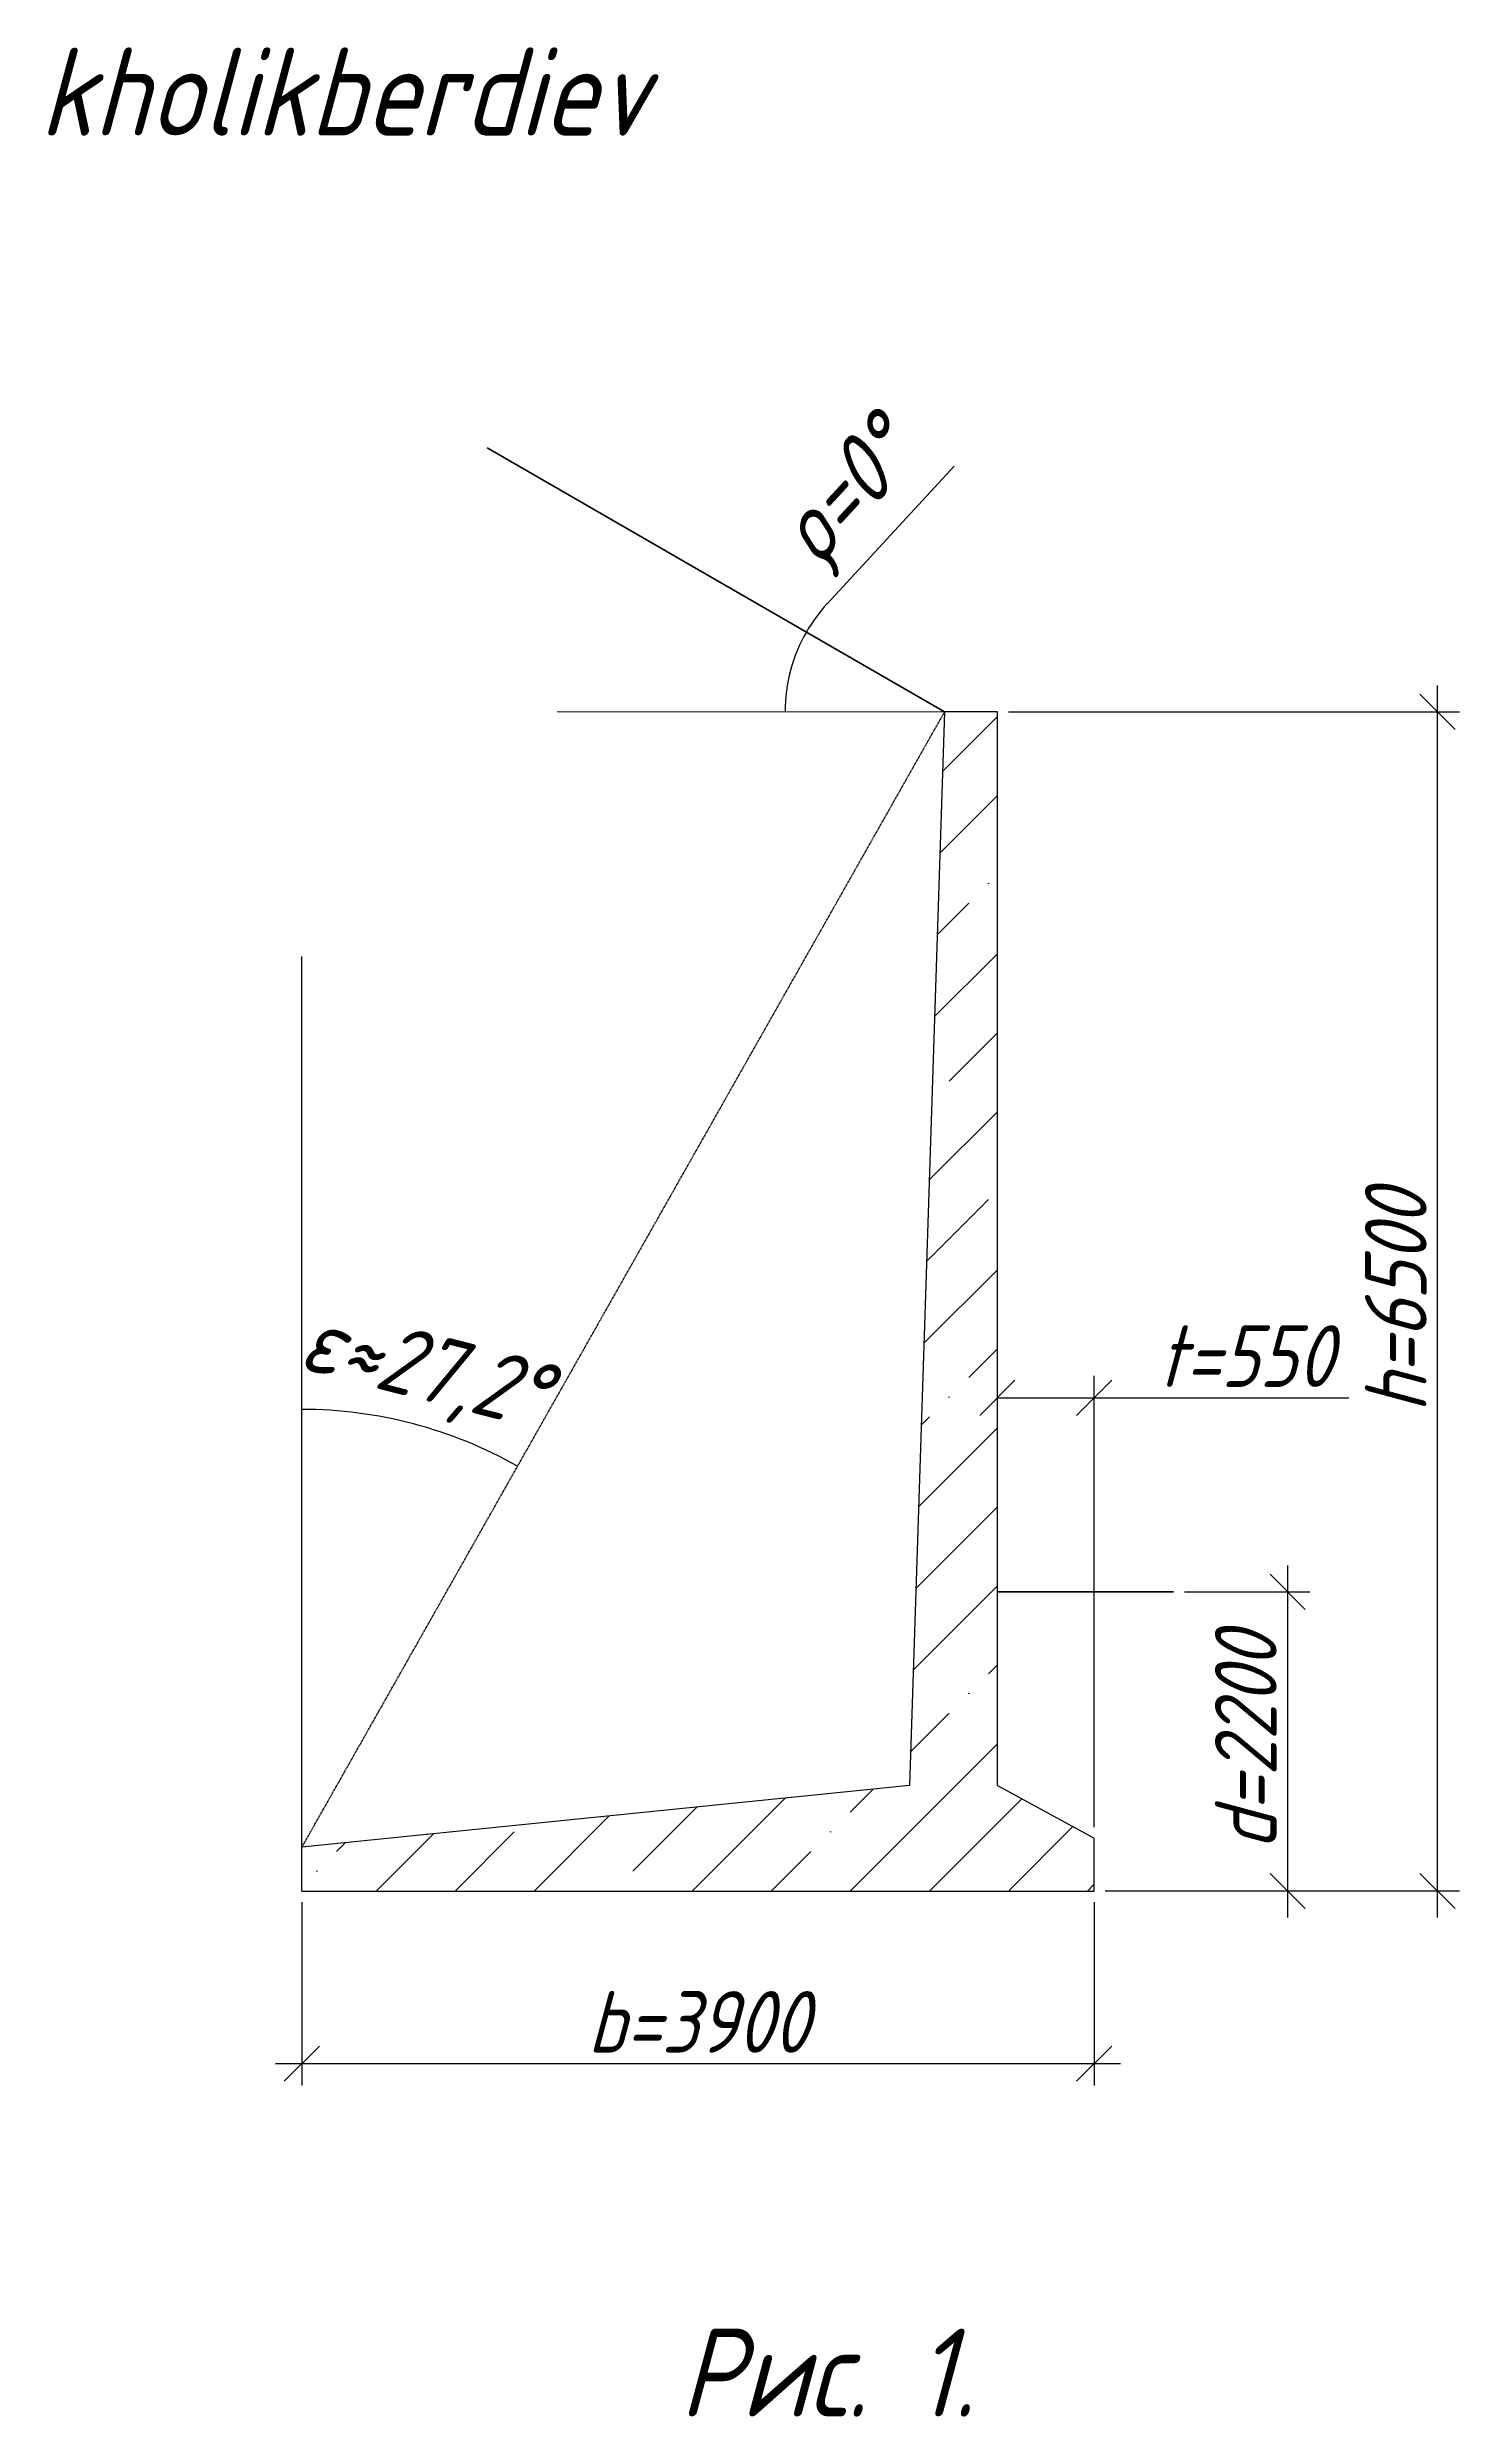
# Model space of a CAD drawing. Header units: millimetres. Extents: x -1004 to 900128, y -352756 to 107728.
# Drawn here: x 181261 to 189282, y -81636 to -68174 of the extents above; entities that cross this region are included whole.
import ezdxf

# ---------------------------------------------------------------- set-up
doc = ezdxf.new("R2010")
doc.units = ezdxf.units.MM
doc.linetypes.add('ACAD_ISO02W100', pattern=[15, 12, -3])
for name, color, linetype, lineweight in [('basic', 95, 'Continuous', 30), ('hatch', 117, 'ACAD_ISO02W100', 25), ('hatching', 225, 'Continuous', 20), ('size', 45, 'Continuous', 20), ('text', 13, 'Continuous', 20), ('thick', 42, 'Continuous', 35), ('thin', 153, 'Continuous', 18)]:
    doc.layers.add(name, color=color, linetype=linetype, lineweight=lineweight)
doc.styles.add('Structures', font='isocpeur.ttf', dxfattribs={"width": 0.85, "oblique": 15})
doc.styles.add('structures 5', font='isocpeur.ttf', dxfattribs={"width": 0.85, "oblique": 15, "height": 5})
doc.dimstyles.new('structures 3.5', dxfattribs={"dimtxt": 3.5, "dimasz": 2, "dimexe": 1.25, "dimexo": 0.625, "dimtad": 1, "dimtxsty": 'Structures', "dimblk": 'OBLIQUE', "dimcen": 2.5, "dimdle": 1.5, "dimadec": 0, "dimazin": 0, "dimtfac": 1, "dimtmove": 0, "dimatfit": 3, "dimfxl": 1, "dimarcsym": 0})

# ---------------------------------------------------------------- blocks, each defined once
blk = doc.blocks.new('*D196')
at = {"layer": 'Defpoints', "color": 0, "transparency": 16777216}
for p in [(186357, -71949), (182707, -73339), (183544, -76059), (182707, -78399), (182707, -78399)]:
    blk.add_point(p, dxfattribs=at)
at = {"layer": 'size', "color": 0, "lineweight": -2, "transparency": 16777216}
blk.add_arc((182707, -78399), 2486, 60.4948, 90, dxfattribs=at)
at = {"layer": 'size', "color": 0, "transparency": 16777216, "insert": (183394, -75710), "char_height": 350, "attachment_point": 5, "rotation": 345.6873, "style": 'Structures'}
blk.add_mtext('{\\H1.08333x;ε≈27,2%%D}', dxfattribs=at)
blk = doc.blocks.new('_None')
blk = doc.blocks.new('_Oblique')
at = {"color": 0, "linetype": 'ByBlock', "lineweight": -2}
blk.add_line((-0.5, -0.5), (0.5, 0.5), dxfattribs=at)
blk = doc.blocks.new('*D197')
at = {"layer": 'Defpoints', "color": 0, "transparency": 16777216}
for p in [(182707, -78649), (187207, -78649), (187207, -79630)]:
    blk.add_point(p, dxfattribs=at)
at = {"layer": 'size', "color": 0, "lineweight": -2, "transparency": 16777216}
for p, q in [((182707, -78712), (182707, -79755)), ((187207, -78712), (187207, -79755)), ((182557, -79630), (187357, -79630))]:
    blk.add_line(p, q, dxfattribs=at)
at = {"layer": 'size', "color": 0, "lineweight": -2, "transparency": 16777216, "xscale": 200, "yscale": 200, "zscale": 200, "rotation": 180}
blk.add_blockref('_Oblique', (182707, -79630), dxfattribs=at)
at = {"layer": 'size', "color": 0, "lineweight": -2, "transparency": 16777216, "xscale": 200, "yscale": 200, "zscale": 200}
blk.add_blockref('_Oblique', (187207, -79630), dxfattribs=at)
at = {"layer": 'size', "color": 0, "transparency": 16777216, "insert": (184957, -79393), "char_height": 350, "attachment_point": 5, "style": 'Structures'}
blk.add_mtext('b=3900', dxfattribs=at)
blk = doc.blocks.new('*D198')
at = {"layer": 'Defpoints', "color": 0, "transparency": 16777216}
for p in [(187657, -76949), (188306, -76949), (187207, -78649)]:
    blk.add_point(p, dxfattribs=at)
at = {"layer": 'size', "color": 0, "lineweight": -2, "transparency": 16777216}
for p, q in [((188306, -78799), (188306, -76799)), ((187720, -76949), (188431, -76949)), ((187270, -78649), (188431, -78649))]:
    blk.add_line(p, q, dxfattribs=at)
at = {"layer": 'size', "color": 0, "lineweight": -2, "transparency": 16777216, "xscale": 200, "yscale": 200, "zscale": 200}
for p, rotation in [((188306, -76949), 90), ((188306, -78649), 270)]:
    blk.add_blockref('_Oblique', p, dxfattribs=dict(at, rotation=rotation))
at = {"layer": 'size', "color": 0, "transparency": 16777216, "insert": (188068, -77799), "char_height": 350, "attachment_point": 5, "rotation": 90, "style": 'Structures'}
blk.add_mtext('d=2200', dxfattribs=at)
blk = doc.blocks.new('*D199')
at = {"layer": 'Defpoints', "color": 0, "transparency": 16777216}
for p in [(186657, -71949), (189157, -71949), (187207, -78649)]:
    blk.add_point(p, dxfattribs=at)
at = {"layer": 'size', "color": 0, "lineweight": -2, "transparency": 16777216}
for p, q in [((189157, -78799), (189157, -71799)), ((186720, -71949), (189282, -71949)), ((187270, -78649), (189282, -78649))]:
    blk.add_line(p, q, dxfattribs=at)
at = {"layer": 'size', "color": 0, "lineweight": -2, "transparency": 16777216, "xscale": 200, "yscale": 200, "zscale": 200}
for p, rotation in [((189157, -71949), 90), ((189157, -78649), 270)]:
    blk.add_blockref('_Oblique', p, dxfattribs=dict(at, rotation=rotation))
at = {"layer": 'size', "color": 0, "transparency": 16777216, "insert": (188920, -75299), "char_height": 350, "attachment_point": 5, "rotation": 90, "style": 'Structures'}
blk.add_mtext('h=6500', dxfattribs=at)
blk = doc.blocks.new('*D200')
at = {"layer": 'Defpoints', "color": 0, "transparency": 16777216}
for p in [(186657, -75847), (186657, -76949), (187207, -78349)]:
    blk.add_point(p, dxfattribs=at)
at = {"layer": 'size', "color": 0, "lineweight": -2, "transparency": 16777216}
for p, q in [((186657, -76887), (186657, -75722)), ((187207, -78287), (187207, -75722)), ((186657, -75847), (187357, -75847)), ((187207, -75847), (188653, -75847))]:
    blk.add_line(p, q, dxfattribs=at)
at = {"layer": 'size', "color": 0, "lineweight": -2, "transparency": 16777216, "xscale": 200, "yscale": 200, "zscale": 200, "rotation": 180}
blk.add_blockref('_Oblique', (186657, -75847), dxfattribs=at)
at = {"layer": 'size', "color": 0, "lineweight": -2, "transparency": 16777216, "xscale": 200, "yscale": 200, "zscale": 200}
blk.add_blockref('_Oblique', (187207, -75847), dxfattribs=at)
at = {"layer": 'size', "color": 0, "transparency": 16777216, "insert": (188068, -75610), "char_height": 350, "attachment_point": 5, "style": 'Structures'}
blk.add_mtext('t=550', dxfattribs=at)
blk = doc.blocks.new('*D201')
at = {"layer": 'Defpoints', "color": 0, "transparency": 16777216}
for p in [(183759, -70449), (185465, -71792), (184157, -71949), (186357, -71949), (186357, -71949)]:
    blk.add_point(p, dxfattribs=at)
at = {"layer": 'size', "color": 0, "lineweight": -2, "transparency": 16777216}
blk.add_line((185691, -71335), (186412, -70554), dxfattribs=at)
for start, end in [(137.3264, 150), (150, 180)]:
    blk.add_arc((186357, -71949), 906, start, end, dxfattribs=at)
at = {"layer": 'size', "color": 0, "transparency": 16777216, "insert": (185824, -70735), "char_height": 350, "attachment_point": 5, "rotation": 47.3264, "style": 'Structures'}
blk.add_mtext('{\\H1.08333x;ρ=0%%D}', dxfattribs=at)

msp = doc.modelspace()

# ---------------------------------------------------------------- hatches: boundary and pattern name
at = {"layer": 'hatching'}
h = msp.add_hatch(dxfattribs=at)
h.set_pattern_fill('ANSI35', color=256, scale=100)
h.set_pattern_definition([(45, (179759.7, -82017.6), (-449.013, 449.013), []), (45, (180208.74, -82017.6), (-449.013, 449.013), [793.75, -158.75, 0, -158.75])])
h.paths.add_polyline_path([(186157.449, -78049.46), (182707.449, -78399.46), (182707.449, -78649.46), (187207.449, -78649.46), (187207.449, -78349.46), (186657.449, -78049.46), (186657.449, -71949.46), (186357.449, -71949.46)])

# ---------------------------------------------------------------- linework, layer by layer
at = {"layer": 'basic'}
for p, q in [((186357.449, -71949.46), (186157.449, -78049.46)), ((186657.449, -71949.46), (186357.449, -71949.46)), ((186657.449, -78049.46), (186657.449, -71949.46)), ((186157.449, -78049.46), (182707.449, -78399.46)), ((186657.449, -78049.46), (187207.449, -78349.46)), ((182707.449, -78649.46), (182707.449, -78399.46)), ((187207.449, -78649.46), (187207.449, -78349.46)), ((182707.449, -78649.46), (187207.449, -78649.46))]:
    msp.add_line(p, q, dxfattribs=at)
at = {"layer": 'hatch', "ltscale": 0.4}
for q in [(186357.449, -71949.46), (182707.449, -73339.332)]:
    msp.add_line((182707.449, -78399.46), q, dxfattribs=at)
at = {"layer": 'thick'}
for p, q in [((186357.449, -71949.46), (183759.373, -70449.46)), ((186657.449, -76949.46), (187657.449, -76949.46))]:
    msp.add_line(p, q, dxfattribs=at)
at = {"layer": 'thin'}
msp.add_line((186357.449, -71949.46), (184157.449, -71949.46), dxfattribs=at)
for points in [[(186045.341, -71769.264), (183808.244, -70477.675)], [(186657.449, -76951.199), (187657.449, -76949.46)]]:
    msp.add_lwpolyline(points, dxfattribs=at)

# ---------------------------------------------------------------- texts
at = {"layer": 'text', "char_height": 500, "width": 2515.89751, "attachment_point": 5, "style": 'structures 5'}
for s, insert in [('kholikberdiev', (182944.427, -68426.014)), ('Рис. 1.', (185689.871, -81385.635))]:
    msp.add_mtext(s, dxfattribs=dict(at, insert=insert))

# ---------------------------------------------------------------- dimensions: what is measured, and where the dimension line sits
at = {"layer": 'size'}
dim = msp.add_angular_dim_2l(base=(185465.19, -71792.13), line1=((186357.449, -71949.46), (183759.373, -70449.46)), line2=((186357.449, -71949.46), (184157.449, -71949.46)), text='{\\H1.08333x;ρ=0%%D}', dimstyle='structures 3.5', override={"dimscale": 0, "dimblk1": 'None', "dimblk2": 'None', "dimsah": 1}, dxfattribs=at)
dim.commit()
dim.dimension.update_dxf_attribs({"geometry": '*D201', "text_midpoint": (185824.357, -70735.22)})
for base, p2, text, picture, middle in [((189157.449, -71949.46), (186657.449, -71949.46), 'h=6500', '*D199', (188919.949, -75299.46)), ((188305.524, -76949.46), (187657.449, -76949.46), 'd=2200', '*D198', (188068.024, -77799.46))]:
    dim = msp.add_linear_dim(base=base, p1=(187207.449, -78649.46), p2=p2, angle=90, text=text, dimstyle='structures 3.5', dxfattribs=at)
    dim.commit()
    dim.dimension.update_dxf_attribs({"geometry": picture, "text_midpoint": middle})
dim = msp.add_angular_dim_2l(base=(183544.089, -76058.968), line1=((182707.449, -78399.46), (186357.449, -71949.46)), line2=((182707.449, -78399.46), (182707.449, -73339.332)), text='{\\H1.08333x;ε≈27,2%%D}', dimstyle='structures 3.5', override={"dimscale": 0, "dimblk1": 'None', "dimblk2": 'None', "dimsah": 1}, dxfattribs=at)
dim.commit()
dim.dimension.update_dxf_attribs({"geometry": '*D196', "text_midpoint": (183321.909, -75991.077), "dimtype": 162})
dim = msp.add_linear_dim(base=(186657.449, -75847.437), p1=(187207.449, -78349.46), p2=(186657.449, -76949.46), text='t=550', dimstyle='structures 3.5', dxfattribs=at)
dim.commit()
dim.dimension.update_dxf_attribs({"geometry": '*D200', "text_midpoint": (188067.539, -75847.437), "dimtype": 160})
dim = msp.add_linear_dim(base=(187207.449, -79630.384), p1=(182707.449, -78649.46), p2=(187207.449, -78649.46), text='b=3900', dimstyle='structures 3.5', dxfattribs=at)
dim.commit()
dim.dimension.update_dxf_attribs({"geometry": '*D197', "text_midpoint": (184957.449, -79392.884)})

doc.saveas('drawing.dxf')
